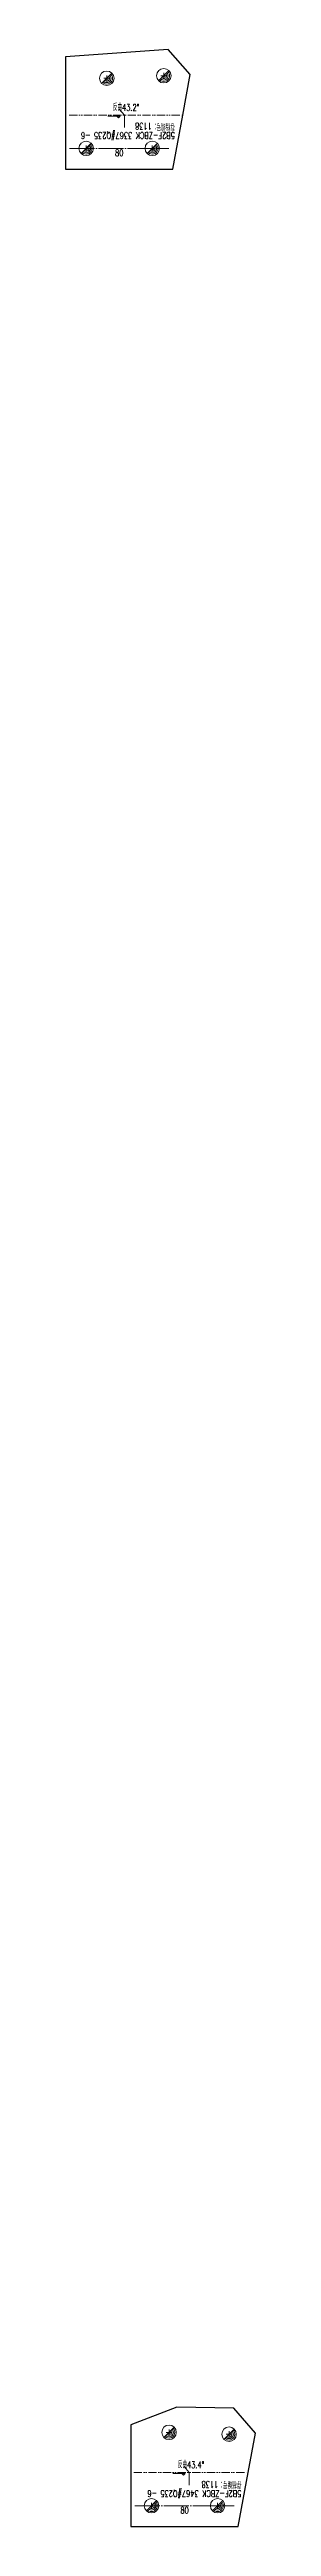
# Model space of a CAD drawing. Header units: millimetres. Extents: x -164 to 144402, y -33030 to 11430.
# Drawn here: x 12000 to 12230, y -32731 to -29743 of the extents above; entities that cross this region are included whole.
import ezdxf
from ezdxf.enums import TextEntityAlignment as Align

# ---------------------------------------------------------------- set-up
doc = ezdxf.new("R2010")
doc.units = ezdxf.units.MM
doc.header["$LTSCALE"] = 20
doc.linetypes.add('DASHDOT2X', pattern=[1.75, 1.5, -0.125, 0, -0.125])
doc.linetypes.add('DIVIDE', pattern=[0.875, 0.5, -0.125, 0, -0.125, 0, -0.125])
for name, color, linetype, lineweight in [('1', 7, 'Continuous', 25), ('11', 3, 'Continuous', 13), ('12', 7, 'Continuous', 13), ('5', 1, 'Continuous', 13), ('7', 2, 'DASHDOT2X', 13), ('8', 3, 'DIVIDE', 13)]:
    doc.layers.add(name, color=color, linetype=linetype, lineweight=lineweight)
doc.styles.get("Standard").update_dxf_attribs({"font": 'simplex', "width": 0.7, "bigfont": 'gbhzfs.shx'})

msp = doc.modelspace()

# ---------------------------------------------------------------- texts
at = {"layer": '11', "width": 0.7}
for p in [(12065, -29863.585), (12144.074, -32707.558)]:
    msp.add_text('80', height=8, dxfattribs=at).set_placement(p, align=Align.TOP_CENTER)
at = {"layer": '12', "width": 0.7}
for s, p in [('反曲43.2°', (12073.194, -29819.085)), ('反曲43.4°', (12151.846, -32663.058))]:
    msp.add_text(s, height=8, dxfattribs=at).set_placement(p, align=Align.BOTTOM_CENTER)
for s, p in [('5B2F-ZBCK 3367#Q235 -6 ', (12132.432, -29840.248)), ('存档编号：1138 ', (12132.432, -29829.048)), ('5B2F-ZBCK 3467#Q235 -6 ', (12212.875, -32685.089)), ('存档编号：1138 ', (12212.875, -32673.889))]:
    msp.add_text(s, height=8, rotation=180, dxfattribs=at).set_placement(p, align=Align.BOTTOM_LEFT)

# ---------------------------------------------------------------- blocks, each defined once
blk = doc.blocks.new('M16')
for p, q in [((-0.71, -0.71), (0.71, 0.71)), ((-0.4, 0), (0.4, 0)), ((0, 0.4), (0, -0.4))]:
    blk.add_line(p, q)
blk.add_circle((0, 0), 1)
for radius in [0.8, 0.6, 0.4, 0.2]:
    blk.add_arc((0, 0), radius, 225, 45)

# ---------------------------------------------------------------- linework, layer by layer
at = {"layer": '1'}
for p, q in [((12124.426, -29742.854), (12000, -29751.791)), ((12000, -29751.791), (12000, -29887.085)), ((12150.92, -29772.822), (12124.426, -29742.854)), ((12141.901, -29822.085), (12150.92, -29772.822)), ((12130, -29887.085), (12141.901, -29822.085)), ((12000, -29887.085), (12130, -29887.085)), ((12134.924, -32586.976), (12079.074, -32608.582)), ((12203.843, -32588.317), (12134.924, -32586.976)), ((12229.915, -32618.652), (12203.843, -32588.317)), ((12079.074, -32608.582), (12079.074, -32731.058)), ((12221.126, -32666.058), (12229.915, -32618.652)), ((12209.074, -32731.058), (12221.126, -32666.058)), ((12079.074, -32731.058), (12209.074, -32731.058))]:
    msp.add_line(p, q, dxfattribs=at)
at = {"layer": '12'}
for p, q in [((12071.194, -29822.085), (12065.075, -29814.794)), ((12071.194, -29822.085), (12071.194, -29837.085)), ((12051.194, -29823.085), (12066.194, -29823.085)), ((12064.194, -29825.085), (12062.194, -29823.085)), ((12066.194, -29823.085), (12064.194, -29825.085)), ((12149.846, -32666.058), (12143.702, -32658.794)), ((12129.846, -32667.058), (12144.846, -32667.058)), ((12142.846, -32669.058), (12140.846, -32667.058)), ((12144.846, -32667.058), (12142.846, -32669.058)), ((12149.846, -32666.058), (12149.846, -32681.058))]:
    msp.add_line(p, q, dxfattribs=at)
at = {"layer": '7'}
for p, q in [((12005, -29862.085), (12125, -29862.085)), ((12084.074, -32706.058), (12204.074, -32706.058))]:
    msp.add_line(p, q, dxfattribs=at)
at = {"layer": '8'}
for p, q in [((12004.487, -29822.085), (12141.901, -29822.085)), ((12082.566, -32666.058), (12221.126, -32666.058))]:
    msp.add_line(p, q, dxfattribs=at)

# ---------------------------------------------------------------- block references
at = {"layer": '5', "xscale": 8.75, "yscale": 8.75, "zscale": 8.75}
for p in [(12049.942, -29777.5), (12118.943, -29774.396), (12025, -29862.085), (12105, -29862.085), (12125.29, -32617.507), (12197.919, -32619.78), (12104.074, -32706.058), (12184.074, -32706.058)]:
    msp.add_blockref('M16', p, dxfattribs=at)

msp.set_redraw_order([(e.dxf.handle, doc.entitydb.next_handle()) for e in msp.query("TEXT MTEXT ATTDEF DIMENSION ARC_DIMENSION")])  # texts and dimensions are drawn at this point

doc.saveas('drawing.dxf')
